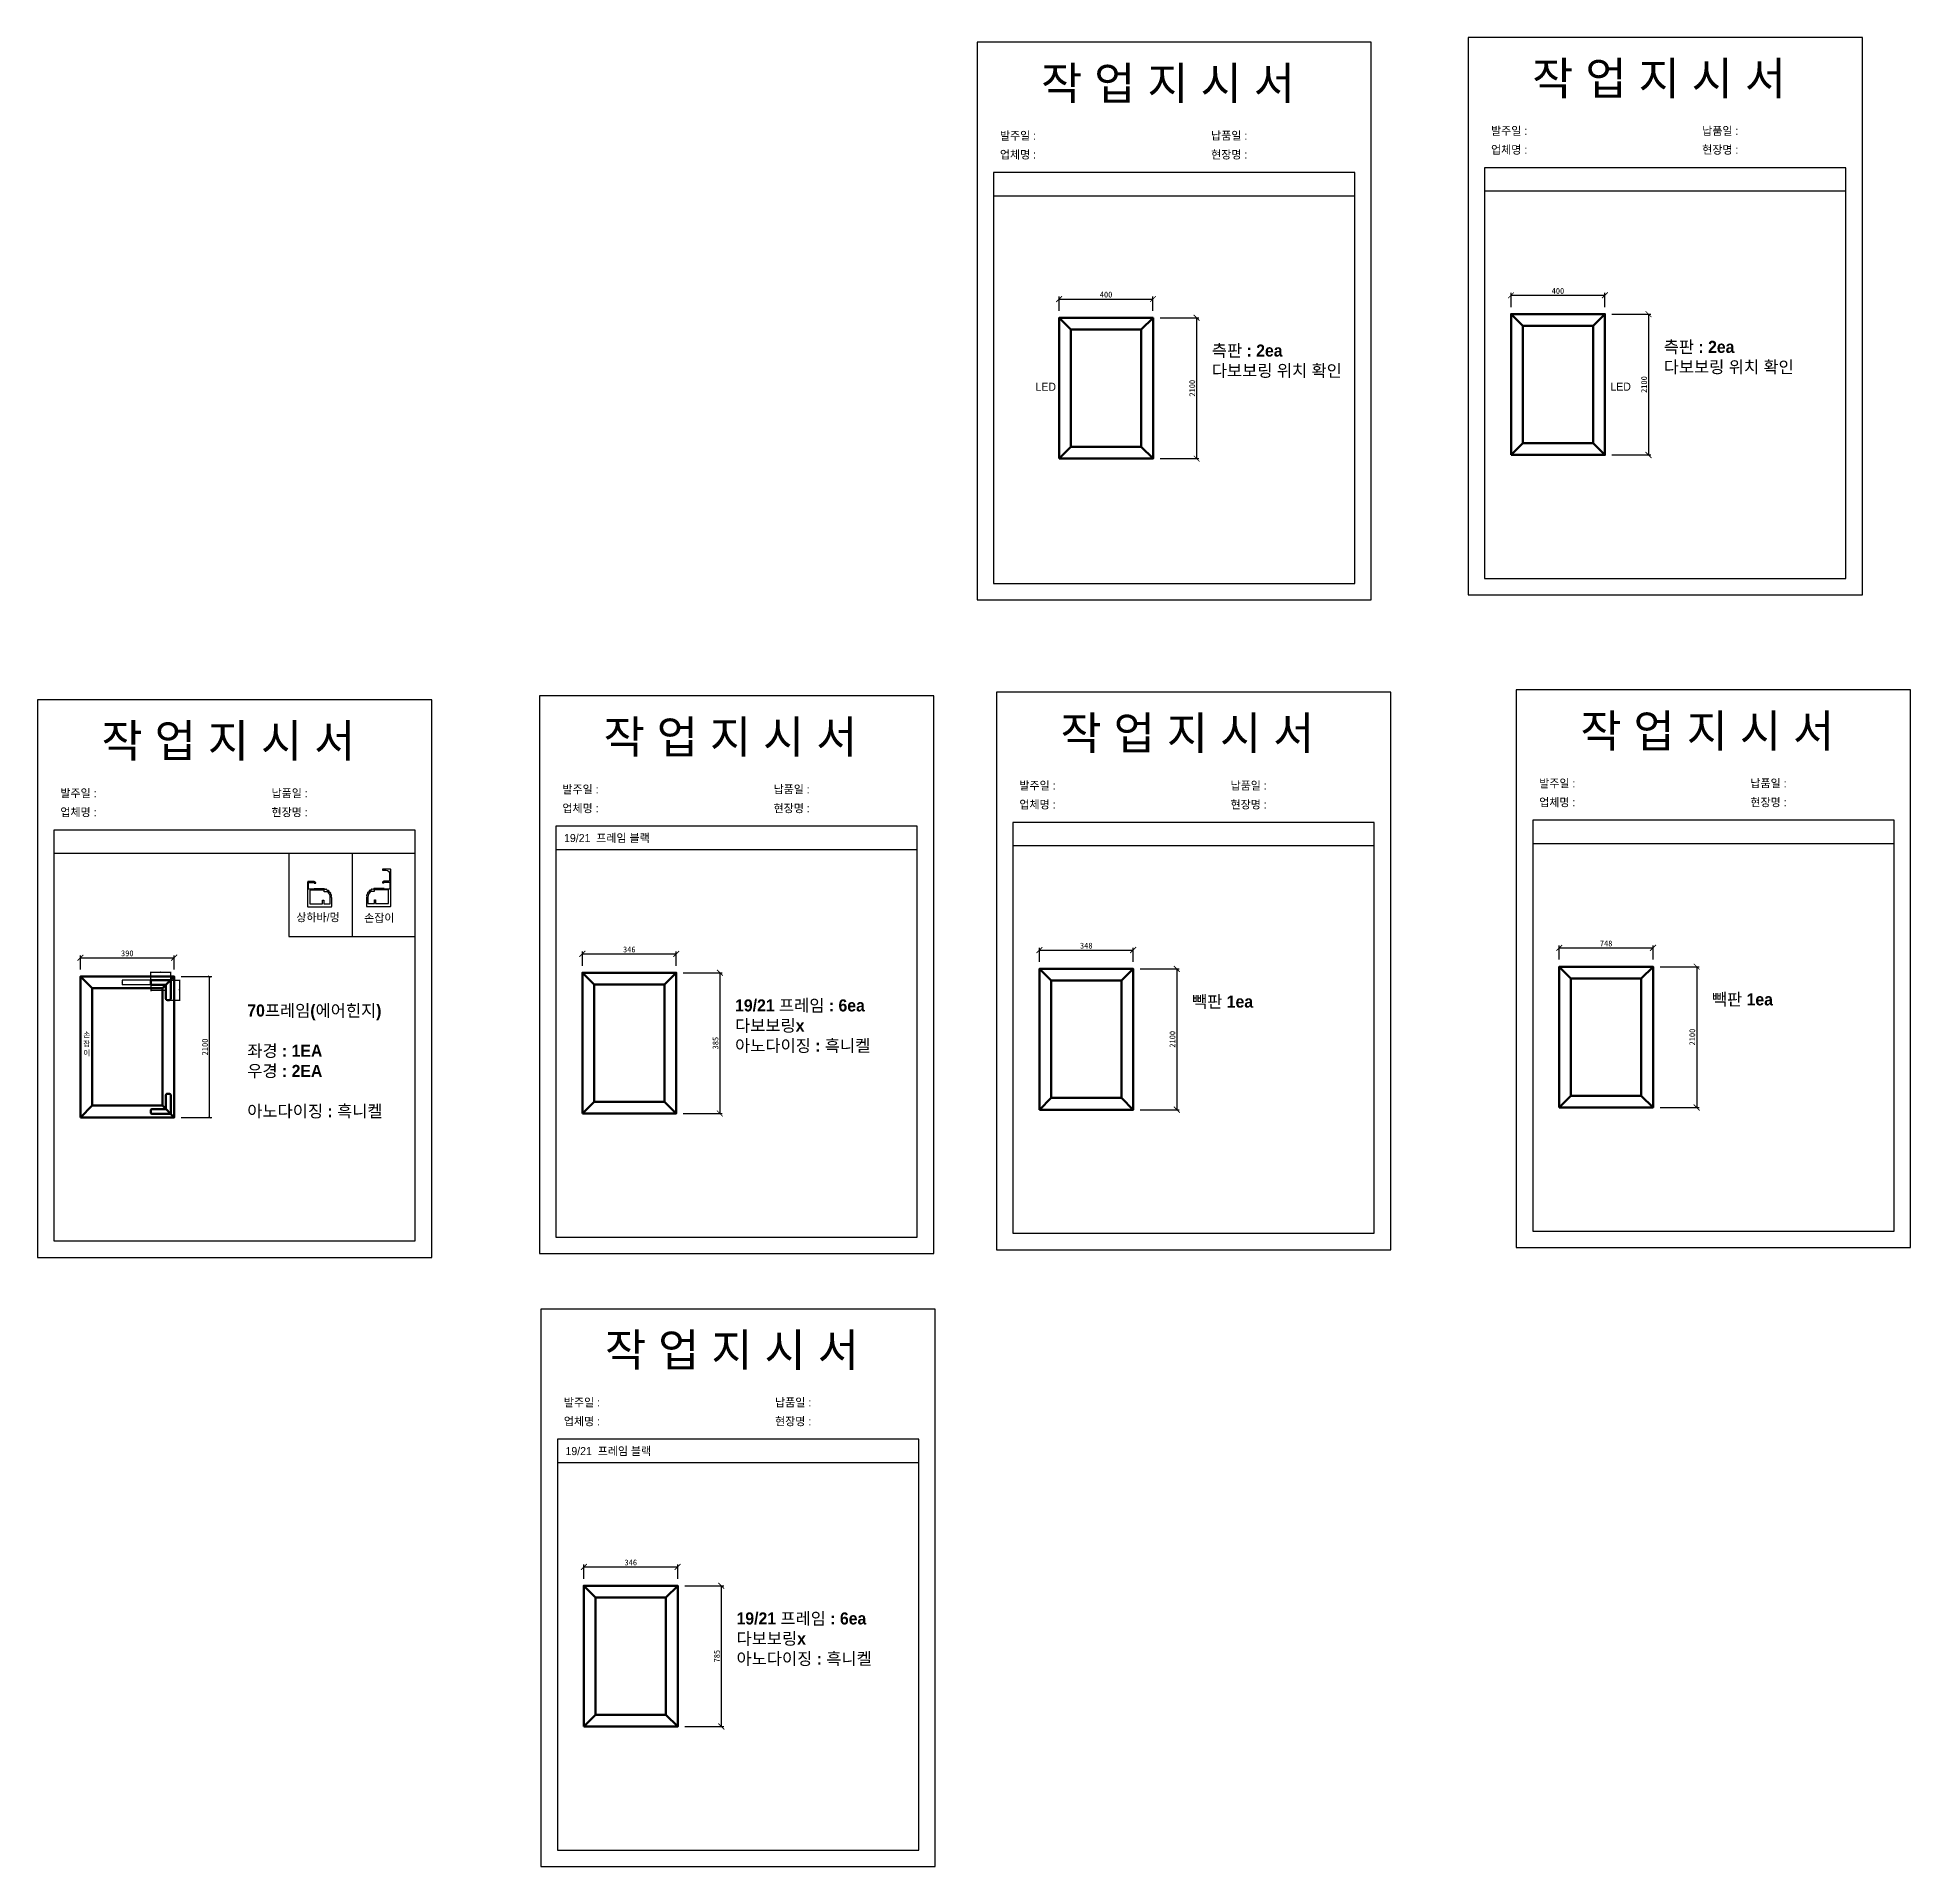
# Model space of a CAD drawing. Header units: millimetres. Extents: x -44117 to 256353, y -2095463 to 65325.
# Drawn here: x 125422 to 133404, y 22615 to 30410 of the extents above; entities that cross this region are included whole.
import ezdxf

# ---------------------------------------------------------------- set-up
doc = ezdxf.new("R2010")
doc.units = ezdxf.units.MM
doc.header["$LTSCALE"] = 10
doc.layers.add('Layer1', color=7, linetype='Continuous', lineweight=70)
doc.dimstyles.new('ISO-25', dxfattribs={"dimtxt": 2.5, "dimasz": 2.5, "dimexe": 1, "dimexo": 1, "dimtad": 1, "dimtxsty": 'Standard', "dimblk": 'ARCHTICK', "dimcen": 2.5, "dimadec": 0, "dimazin": 0, "dimtfac": 1, "dimtmove": 0, "dimatfit": 3, "dimfxl": 0, "dimarcsym": 0})

msp = doc.modelspace()

# ---------------------------------------------------------------- texts
at = {"attachment_point": 1}
for s, width, heights, insert, char_height in [('{\\fGulim|b0|i0|c129|p50;작 업 지 시 서}', 3307.3198183, [-155.84554], (129698.92444, 30285.32596), 140), ('{\\fGulim|b0|i0|c129|p50;작 업 지 시 서}', 3307.3198183, [-155.84554], (131791.84503, 30306.03699), 140), ('{\\fGulim|b0|i0|c129|p50;발주일 :}', 3307.3198183, [-38.18216], (131616.63567, 30029.31657), 34.3), ('{\\fGulim|b0|i0|c129|p50;납품일 :}', 3307.3198183, [-37.67976], (132516.61365, 30029.31657), 34.3), ('{\\fGulim|b0|i0|c129|p50;발주일 :}', 3307.3198183, [-38.18216], (129523.71509, 30008.60554), 34.3), ('{\\fGulim|b0|i0|c129|p50;납품일 :}', 3307.3198183, [-37.67976], (130423.69307, 30008.60554), 34.3), ('{\\fGulim|b0|i0|c129|p50;업체명 : }', 3307.3198183, [-38.2735], (131616.63567, 29948.66039), 34.3), ('{\\fGulim|b0|i0|c129|p50;현장명 : }', 3307.3198183, [-38.2735], (132516.61365, 29948.66039), 34.3), ('{\\fGulim|b0|i0|c129|p50;업체명 : }', 3307.3198183, [-38.2735], (129523.71509, 29927.94936), 34.3), ('{\\fGulim|b0|i0|c129|p50;현장명 : }', 3307.3198183, [-38.2735], (130423.69307, 29927.94936), 34.3), ('{\\fGulim|b1|i0|c129|p50;측판 : 2ea\\P다보보링 위치 확인}', 3307.3198183, [-145.36667], (130426.77421, 29101.64915), 51.45), ('{\\fGulim|b1|i0|c129|p50;측판 : 2ea\\P다보보링 위치 확인}', 3307.3198183, [-145.36667], (132352.49457, 29117.29623), 51.45), ('{\\fGulim|b0|i0|c129|p50;LED}', 3307.3198183, [-34.39134], (129675.31893, 28938.62976), 34.3), ('{\\fGulim|b0|i0|c129|p50;LED}', 3307.3198183, [-34.39134], (132125.3924, 28939.20278), 34.3), ('{\\fGulim|b0|i0|c129|p50;작 업 지 시 서}', 3307.3198183, [-155.84554], (131997.12963, 27525.01944), 140), ('{\\fGulim|b0|i0|c129|p50;작 업 지 시 서}', 3307.3198183, [-155.84554], (125694.87727, 27483.0393), 140), ('{\\fGulim|b0|i0|c129|p50;작 업 지 시 서}', 3307.3198183, [-155.84554], (127834.41298, 27499.44709), 140), ('{\\fGulim|b0|i0|c129|p50;작 업 지 시 서}', 3307.3198183, [-155.84554], (129781.75497, 27515.63261), 140), ('{\\fGulim|b0|i0|c129|p50;발주일 :}', 3307.3198183, [-38.18216], (127659.20362, 27222.72667), 34.3), ('{\\fGulim|b0|i0|c129|p50;납품일 :}', 3307.3198183, [-37.67976], (128559.1816, 27222.72667), 34.3), ('{\\fGulim|b0|i0|c129|p50;발주일 :}', 3307.3198183, [-38.18216], (129606.54561, 27238.91219), 34.3), ('{\\fGulim|b0|i0|c129|p50;납품일 :}', 3307.3198183, [-37.67976], (130506.52359, 27238.91219), 34.3), ('{\\fGulim|b0|i0|c129|p50;발주일 :}', 3307.3198183, [-38.18216], (131821.92027, 27248.29902), 34.3), ('{\\fGulim|b0|i0|c129|p50;납품일 :}', 3307.3198183, [-37.67976], (132721.89825, 27248.29902), 34.3), ('{\\fGulim|b0|i0|c129|p50;발주일 :}', 3307.3198183, [-38.18216], (125519.66791, 27206.31888), 34.3), ('{\\fGulim|b0|i0|c129|p50;납품일 :}', 3307.3198183, [-37.67976], (126419.64589, 27206.31888), 34.3), ('{\\fGulim|b0|i0|c129|p50;업체명 : }', 3307.3198183, [-38.2735], (127659.20362, 27142.07049), 34.3), ('{\\fGulim|b0|i0|c129|p50;현장명 : }', 3307.3198183, [-38.2735], (128559.1816, 27142.07049), 34.3), ('{\\fGulim|b0|i0|c129|p50;업체명 : }', 3307.3198183, [-38.2735], (129606.54561, 27158.25601), 34.3), ('{\\fGulim|b0|i0|c129|p50;현장명 : }', 3307.3198183, [-38.2735], (130506.52359, 27158.25601), 34.3), ('{\\fGulim|b0|i0|c129|p50;업체명 : }', 3307.3198183, [-38.2735], (131821.92027, 27167.64284), 34.3), ('{\\fGulim|b0|i0|c129|p50;현장명 : }', 3307.3198183, [-38.2735], (132721.89825, 27167.64284), 34.3), ('{\\fGulim|b0|i0|c129|p50;업체명 : }', 3307.3198183, [-38.2735], (125519.66791, 27125.6627), 34.3), ('{\\fGulim|b0|i0|c129|p50;현장명 : }', 3307.3198183, [-38.2735], (126419.64589, 27125.6627), 34.3), ('{\\fGulim|b0|i0|c129|p50;19/21  프레임 블랙}', 3307.3198183, [-41.60759], (127666.24582, 27015.40439), 34.3), ('{\\fGulim|b0|i0|c129|p50;상하바/멍}', 3307.3198183, [-41.60759], (126525.23844, 26677.47063), 34.3), ('{\\fGulim|b0|i0|c129|p50;손잡이}', 3307.3198183, [-38.18216], (126814.31358, 26674.98387), 34.3), ('{\\fGulim|b1|i0|c129|p50;빽판 1ea}', 3307.3198183, [-57.16667], (132557.77917, 26336.27868), 51.45), ('{\\fGulim|b1|i0|c129|p50;70프레임(에어힌지)\\P\\P좌경 : 1EA\\P우경 : 2EA\\P\\P아노다이징 : 흑니켈}', 3307.3198183, [-496.53333], (126316.24981, 26288.85909), 51.45), ('{\\fGulim|b1|i0|c129|p50;19/21 프레임 : 6ea\\P다보보링x^J아노다이징 : 흑니켈}', 3307.3198183, [-235.88056], (128395.06252, 26310.70633), 51.45), ('{\\fGulim|b1|i0|c129|p50;빽판 1ea}', 3307.3198183, [-57.16667], (130342.40451, 26326.89186), 51.45), ('{\\fGulim|b0|i0|c129|p50;손\\P잡\\P이}', 291.2862081, [-105.28252], (125617.21281, 26171.10922), 23.205), ('{\\fGulim|b0|i0|c129|p50;작 업 지 시 서}', 3307.3198183, [-155.84554], (127840.57822, 24886.75629), 140), ('{\\fGulim|b0|i0|c129|p50;발주일 :}', 3307.3198183, [-38.18216], (127665.36887, 24610.03586), 34.3), ('{\\fGulim|b0|i0|c129|p50;납품일 :}', 3307.3198183, [-37.67976], (128565.34685, 24610.03586), 34.3), ('{\\fGulim|b0|i0|c129|p50;업체명 : }', 3307.3198183, [-38.2735], (127665.36887, 24529.37969), 34.3), ('{\\fGulim|b0|i0|c129|p50;현장명 : }', 3307.3198183, [-38.2735], (128565.34685, 24529.37969), 34.3), ('{\\fGulim|b0|i0|c129|p50;19/21  프레임 블랙}', 3307.3198183, [-41.60759], (127672.41107, 24402.71359), 34.3), ('{\\fGulim|b1|i0|c129|p50;19/21 프레임 : 6ea\\P다보보링x^J아노다이징 : 흑니켈}', 3307.3198183, [-235.88056], (128401.22776, 23698.01553), 51.45)]:
    msp.add_mtext_dynamic_manual_height_columns(s, width=width, gutter_width=12.5, heights=heights, dxfattribs=dict(at, insert=insert, char_height=char_height))

# ---------------------------------------------------------------- blocks, each defined once
blk = doc.blocks.new('_ArchTick')
at = {"color": 0, "linetype": 'ByBlock', "const_width": 0.15}
blk.add_lwpolyline([(-0.5, -0.5), (0.5, 0.5)], dxfattribs=at)
blk = doc.blocks.new('*D1933')
at = {"color": 0, "lineweight": -2}
for p, q in [((125604.8, 26437.9), (125604.8, 26498.2)), ((125604.8, 26488.2), (126004.8, 26488.2)), ((126004.8, 26437.9), (126004.8, 26498.2))]:
    blk.add_line(p, q, dxfattribs=at)
at = {"layer": 'Defpoints', "color": 0}
for p in [(126004.8, 26488.2), (125604.8, 26407.9), (126004.8, 26407.9)]:
    blk.add_point(p, dxfattribs=at)
at = {"color": 0, "lineweight": -2, "xscale": 25, "yscale": 25, "zscale": 25, "rotation": 180}
blk.add_blockref('_ArchTick', (125604.8, 26488.2), dxfattribs=at)
at = {"color": 0, "lineweight": -2, "xscale": 25, "yscale": 25, "zscale": 25}
blk.add_blockref('_ArchTick', (126004.8, 26488.2), dxfattribs=at)
at = {"color": 0, "insert": (125804.8, 26506.9), "char_height": 25, "attachment_point": 5}
blk.add_mtext('390', dxfattribs=at)
blk = doc.blocks.new('*D1934')
at = {"color": 0, "lineweight": -2}
for p, q in [((126034.8, 26407.9), (126164.8, 26407.9)), ((126154.8, 25807.9), (126154.8, 26407.9)), ((126034.8, 25807.9), (126164.8, 25807.9))]:
    blk.add_line(p, q, dxfattribs=at)
at = {"layer": 'Defpoints', "color": 0}
for p in [(126004.8, 26407.9), (126154.8, 26407.9), (126004.8, 25807.9)]:
    blk.add_point(p, dxfattribs=at)
at = {"color": 0, "lineweight": -2, "xscale": 10, "yscale": 10, "zscale": 10}
for p, rotation in [((126154.8, 26407.9), 90), ((126154.8, 25807.9), 270)]:
    blk.add_blockref('_ArchTick', p, dxfattribs=dict(at, rotation=rotation))
at = {"color": 0, "insert": (126136, 26107.9), "char_height": 25, "attachment_point": 5, "rotation": 90}
blk.add_mtext('2100', dxfattribs=at)
blk = doc.blocks.new('*D1935')
at = {"color": 0, "lineweight": -2}
for p, q in [((127744.3, 26454.3), (127744.3, 26514.6)), ((127744.3, 26504.6), (128144.3, 26504.6)), ((128144.3, 26454.3), (128144.3, 26514.6))]:
    blk.add_line(p, q, dxfattribs=at)
at = {"layer": 'Defpoints', "color": 0}
for p in [(128144.3, 26504.6), (127744.3, 26424.3), (128144.3, 26424.3)]:
    blk.add_point(p, dxfattribs=at)
at = {"color": 0, "lineweight": -2, "xscale": 25, "yscale": 25, "zscale": 25, "rotation": 180}
blk.add_blockref('_ArchTick', (127744.3, 26504.6), dxfattribs=at)
at = {"color": 0, "lineweight": -2, "xscale": 25, "yscale": 25, "zscale": 25}
blk.add_blockref('_ArchTick', (128144.3, 26504.6), dxfattribs=at)
at = {"color": 0, "insert": (127944.3, 26523.3), "char_height": 25, "attachment_point": 5}
blk.add_mtext('346', dxfattribs=at)
blk = doc.blocks.new('*D1936')
at = {"color": 0, "lineweight": -2}
for p, q in [((128174.3, 26424.3), (128340.2, 26424.3)), ((128330.2, 26424.3), (128330.2, 25824.3)), ((128174.3, 25824.3), (128340.2, 25824.3))]:
    blk.add_line(p, q, dxfattribs=at)
at = {"layer": 'Defpoints', "color": 0}
for p in [(128144.3, 26424.3), (128144.3, 25824.3), (128330.2, 25824.3)]:
    blk.add_point(p, dxfattribs=at)
at = {"color": 0, "lineweight": -2, "xscale": 25, "yscale": 25, "zscale": 25}
for p, rotation in [((128330.2, 26424.3), 90), ((128330.2, 25824.3), 270)]:
    blk.add_blockref('_ArchTick', p, dxfattribs=dict(at, rotation=rotation))
at = {"color": 0, "insert": (128311.5, 26124.3), "char_height": 25, "attachment_point": 5, "rotation": 90}
blk.add_mtext('385', dxfattribs=at)
blk = doc.blocks.new('*D1937')
at = {"color": 0, "lineweight": -2}
for p, q in [((127750.5, 23841.6), (127750.5, 23901.9)), ((127750.5, 23891.9), (128150.5, 23891.9)), ((128150.5, 23841.6), (128150.5, 23901.9))]:
    blk.add_line(p, q, dxfattribs=at)
at = {"layer": 'Defpoints', "color": 0}
for p in [(128150.5, 23891.9), (127750.5, 23811.6), (128150.5, 23811.6)]:
    blk.add_point(p, dxfattribs=at)
at = {"color": 0, "lineweight": -2, "xscale": 25, "yscale": 25, "zscale": 25, "rotation": 180}
blk.add_blockref('_ArchTick', (127750.5, 23891.9), dxfattribs=at)
at = {"color": 0, "lineweight": -2, "xscale": 25, "yscale": 25, "zscale": 25}
blk.add_blockref('_ArchTick', (128150.5, 23891.9), dxfattribs=at)
at = {"color": 0, "insert": (127950.5, 23910.6), "char_height": 25, "attachment_point": 5}
blk.add_mtext('346', dxfattribs=at)
blk = doc.blocks.new('*D1938')
at = {"color": 0, "lineweight": -2}
for p, q in [((128180.5, 23811.6), (128346.4, 23811.6)), ((128336.4, 23811.6), (128336.4, 23211.6)), ((128180.5, 23211.6), (128346.4, 23211.6))]:
    blk.add_line(p, q, dxfattribs=at)
at = {"layer": 'Defpoints', "color": 0}
for p in [(128150.5, 23811.6), (128150.5, 23211.6), (128336.4, 23211.6)]:
    blk.add_point(p, dxfattribs=at)
at = {"color": 0, "lineweight": -2, "xscale": 25, "yscale": 25, "zscale": 25}
for p, rotation in [((128336.4, 23811.6), 90), ((128336.4, 23211.6), 270)]:
    blk.add_blockref('_ArchTick', p, dxfattribs=dict(at, rotation=rotation))
at = {"color": 0, "insert": (128317.6, 23511.6), "char_height": 25, "attachment_point": 5, "rotation": 90}
blk.add_mtext('785', dxfattribs=at)
blk = doc.blocks.new('*D1939')
at = {"color": 0, "lineweight": -2}
for p, q in [((129691.7, 26470.5), (129691.7, 26530.8)), ((129691.7, 26520.8), (130091.7, 26520.8)), ((130091.7, 26470.5), (130091.7, 26530.8))]:
    blk.add_line(p, q, dxfattribs=at)
at = {"layer": 'Defpoints', "color": 0}
for p in [(130091.7, 26520.8), (129691.7, 26440.5), (130091.7, 26440.5)]:
    blk.add_point(p, dxfattribs=at)
at = {"color": 0, "lineweight": -2, "xscale": 25, "yscale": 25, "zscale": 25, "rotation": 180}
blk.add_blockref('_ArchTick', (129691.7, 26520.8), dxfattribs=at)
at = {"color": 0, "lineweight": -2, "xscale": 25, "yscale": 25, "zscale": 25}
blk.add_blockref('_ArchTick', (130091.7, 26520.8), dxfattribs=at)
at = {"color": 0, "insert": (129891.7, 26539.5), "char_height": 25, "attachment_point": 5}
blk.add_mtext('348', dxfattribs=at)
blk = doc.blocks.new('*D1940')
at = {"color": 0, "lineweight": -2}
for p, q in [((130121.7, 26440.5), (130287.6, 26440.5)), ((130277.6, 26440.5), (130277.6, 25840.5)), ((130121.7, 25840.5), (130287.6, 25840.5))]:
    blk.add_line(p, q, dxfattribs=at)
at = {"layer": 'Defpoints', "color": 0}
for p in [(130091.7, 26440.5), (130091.7, 25840.5), (130277.6, 25840.5)]:
    blk.add_point(p, dxfattribs=at)
at = {"color": 0, "lineweight": -2, "xscale": 25, "yscale": 25, "zscale": 25}
for p, rotation in [((130277.6, 26440.5), 90), ((130277.6, 25840.5), 270)]:
    blk.add_blockref('_ArchTick', p, dxfattribs=dict(at, rotation=rotation))
at = {"color": 0, "insert": (130258.8, 26140.5), "char_height": 25, "attachment_point": 5, "rotation": 90}
blk.add_mtext('2100', dxfattribs=at)
blk = doc.blocks.new('*D1941')
at = {"color": 0, "lineweight": -2}
for p, q in [((129776, 29245.3), (129776, 29305.5)), ((129776, 29295.5), (130176, 29295.5)), ((130176, 29245.3), (130176, 29305.5))]:
    blk.add_line(p, q, dxfattribs=at)
at = {"layer": 'Defpoints', "color": 0}
for p in [(130176, 29295.5), (129776, 29215.3), (130176, 29215.3)]:
    blk.add_point(p, dxfattribs=at)
at = {"color": 0, "lineweight": -2, "xscale": 25, "yscale": 25, "zscale": 25, "rotation": 180}
blk.add_blockref('_ArchTick', (129776, 29295.5), dxfattribs=at)
at = {"color": 0, "lineweight": -2, "xscale": 25, "yscale": 25, "zscale": 25}
blk.add_blockref('_ArchTick', (130176, 29295.5), dxfattribs=at)
at = {"color": 0, "insert": (129976, 29314.3), "char_height": 25, "attachment_point": 5}
blk.add_mtext('400', dxfattribs=at)
blk = doc.blocks.new('*D1942')
at = {"color": 0, "lineweight": -2}
for p, q in [((130206, 29215.3), (130371.9, 29215.3)), ((130361.9, 29215.3), (130361.9, 28615.3)), ((130206, 28615.3), (130371.9, 28615.3))]:
    blk.add_line(p, q, dxfattribs=at)
at = {"layer": 'Defpoints', "color": 0}
for p in [(130176, 29215.3), (130176, 28615.3), (130361.9, 28615.3)]:
    blk.add_point(p, dxfattribs=at)
at = {"color": 0, "lineweight": -2, "xscale": 25, "yscale": 25, "zscale": 25}
for p, rotation in [((130361.9, 29215.3), 90), ((130361.9, 28615.3), 270)]:
    blk.add_blockref('_ArchTick', p, dxfattribs=dict(at, rotation=rotation))
at = {"color": 0, "insert": (130343.2, 28915.3), "char_height": 25, "attachment_point": 5, "rotation": 90}
blk.add_mtext('2100', dxfattribs=at)
blk = doc.blocks.new('*D1943')
at = {"color": 0, "lineweight": -2}
for p, q in [((131701.7, 29260.9), (131701.7, 29321.2)), ((131701.7, 29311.2), (132101.7, 29311.2)), ((132101.7, 29260.9), (132101.7, 29321.2))]:
    blk.add_line(p, q, dxfattribs=at)
at = {"layer": 'Defpoints', "color": 0}
for p in [(132101.7, 29311.2), (131701.7, 29230.9), (132101.7, 29230.9)]:
    blk.add_point(p, dxfattribs=at)
at = {"color": 0, "lineweight": -2, "xscale": 25, "yscale": 25, "zscale": 25, "rotation": 180}
blk.add_blockref('_ArchTick', (131701.7, 29311.2), dxfattribs=at)
at = {"color": 0, "lineweight": -2, "xscale": 25, "yscale": 25, "zscale": 25}
blk.add_blockref('_ArchTick', (132101.7, 29311.2), dxfattribs=at)
at = {"color": 0, "insert": (131901.7, 29329.9), "char_height": 25, "attachment_point": 5}
blk.add_mtext('400', dxfattribs=at)
blk = doc.blocks.new('*D1944')
at = {"color": 0, "lineweight": -2}
for p, q in [((132131.7, 29230.9), (132297.7, 29230.9)), ((132287.7, 29230.9), (132287.7, 28630.9)), ((132131.7, 28630.9), (132297.7, 28630.9))]:
    blk.add_line(p, q, dxfattribs=at)
at = {"layer": 'Defpoints', "color": 0}
for p in [(132101.7, 29230.9), (132101.7, 28630.9), (132287.7, 28630.9)]:
    blk.add_point(p, dxfattribs=at)
at = {"color": 0, "lineweight": -2, "xscale": 25, "yscale": 25, "zscale": 25}
for p, rotation in [((132287.7, 29230.9), 90), ((132287.7, 28630.9), 270)]:
    blk.add_blockref('_ArchTick', p, dxfattribs=dict(at, rotation=rotation))
at = {"color": 0, "insert": (132268.9, 28930.9), "char_height": 25, "attachment_point": 5, "rotation": 90}
blk.add_mtext('2100', dxfattribs=at)
blk = doc.blocks.new('*D1945')
at = {"color": 0, "lineweight": -2}
for p, q in [((131907, 26479.9), (131907, 26540.2)), ((131907, 26530.2), (132307, 26530.2)), ((132307, 26479.9), (132307, 26540.2))]:
    blk.add_line(p, q, dxfattribs=at)
at = {"layer": 'Defpoints', "color": 0}
for p in [(132307, 26530.2), (131907, 26449.9), (132307, 26449.9)]:
    blk.add_point(p, dxfattribs=at)
at = {"color": 0, "lineweight": -2, "xscale": 25, "yscale": 25, "zscale": 25, "rotation": 180}
blk.add_blockref('_ArchTick', (131907, 26530.2), dxfattribs=at)
at = {"color": 0, "lineweight": -2, "xscale": 25, "yscale": 25, "zscale": 25}
blk.add_blockref('_ArchTick', (132307, 26530.2), dxfattribs=at)
at = {"color": 0, "insert": (132107, 26548.9), "char_height": 25, "attachment_point": 5}
blk.add_mtext('748', dxfattribs=at)
blk = doc.blocks.new('*D1946')
at = {"color": 0, "lineweight": -2}
for p, q in [((132337, 26449.9), (132502.9, 26449.9)), ((132492.9, 26449.9), (132492.9, 25849.9)), ((132337, 25849.9), (132502.9, 25849.9))]:
    blk.add_line(p, q, dxfattribs=at)
at = {"layer": 'Defpoints', "color": 0}
for p in [(132307, 26449.9), (132307, 25849.9), (132492.9, 25849.9)]:
    blk.add_point(p, dxfattribs=at)
at = {"color": 0, "lineweight": -2, "xscale": 25, "yscale": 25, "zscale": 25}
for p, rotation in [((132492.9, 26449.9), 90), ((132492.9, 25849.9), 270)]:
    blk.add_blockref('_ArchTick', p, dxfattribs=dict(at, rotation=rotation))
at = {"color": 0, "insert": (132474.2, 26149.9), "char_height": 25, "attachment_point": 5, "rotation": 90}
blk.add_mtext('2100', dxfattribs=at)
blk = doc.blocks.new('*D2857')
at = {"color": 0, "lineweight": -2}
for p, q in [((125966.8, 26392.9), (125783, 26392.9)), ((125966.8, 26372.9), (125783, 26372.9)), ((125785, 26372.9), (125785, 26392.9))]:
    blk.add_line(p, q, dxfattribs=at)
at = {"layer": 'Defpoints', "color": 0}
for p in [(125785, 26392.9), (125969.8, 26392.9), (125969.8, 26372.9)]:
    blk.add_point(p, dxfattribs=at)
at = {"color": 0, "lineweight": -2, "xscale": 2, "yscale": 2, "zscale": 2}
for p, rotation in [((125785, 26392.9), 90), ((125785, 26372.9), 270)]:
    blk.add_blockref('_ArchTick', p, dxfattribs=dict(at, rotation=rotation))
at = {"color": 0, "insert": (125781.2, 26382.9), "char_height": 5, "attachment_point": 5, "rotation": 90}
blk.add_mtext('20', dxfattribs=at)
blk = doc.blocks.new('*D2858')
at = {"color": 0, "lineweight": -2}
for p, q in [((125904.8, 26390.9), (125904.8, 26427.8)), ((125989.8, 26425.8), (125904.8, 26425.8)), ((125989.8, 26395.9), (125989.8, 26427.8))]:
    blk.add_line(p, q, dxfattribs=at)
at = {"layer": 'Defpoints', "color": 0}
for p in [(125904.8, 26425.8), (125904.8, 26387.9), (125989.8, 26392.9)]:
    blk.add_point(p, dxfattribs=at)
at = {"color": 0, "lineweight": -2, "xscale": 2, "yscale": 2, "zscale": 2, "rotation": 180}
blk.add_blockref('_ArchTick', (125904.8, 26425.8), dxfattribs=at)
at = {"color": 0, "lineweight": -2, "xscale": 2, "yscale": 2, "zscale": 2}
blk.add_blockref('_ArchTick', (125989.8, 26425.8), dxfattribs=at)
at = {"color": 0, "insert": (125947.3, 26429.6), "char_height": 5, "attachment_point": 5}
blk.add_mtext('85', dxfattribs=at)
blk = doc.blocks.new('*D2859')
at = {"color": 0, "lineweight": -2}
for p, q in [((125992.8, 26392.9), (126029.7, 26392.9)), ((126027.7, 26392.9), (126027.7, 26307.9)), ((125982.8, 26307.9), (126029.7, 26307.9))]:
    blk.add_line(p, q, dxfattribs=at)
at = {"layer": 'Defpoints', "color": 0}
for p in [(125989.8, 26392.9), (125979.8, 26307.9), (126027.7, 26307.9)]:
    blk.add_point(p, dxfattribs=at)
at = {"color": 0, "lineweight": -2, "xscale": 2, "yscale": 2, "zscale": 2}
for p, rotation in [((126027.7, 26392.9), 90), ((126027.7, 26307.9), 270)]:
    blk.add_blockref('_ArchTick', p, dxfattribs=dict(at, rotation=rotation))
at = {"color": 0, "insert": (126023.9, 26350.4), "char_height": 5, "attachment_point": 5, "rotation": 90}
blk.add_mtext('85', dxfattribs=at)
blk = doc.blocks.new('*D2860')
at = {"color": 0, "lineweight": -2}
for p, q in [((125904.8, 26374.9), (125904.8, 26345.9)), ((125969.8, 26347.9), (125904.8, 26347.9)), ((125969.8, 26369.9), (125969.8, 26345.9))]:
    blk.add_line(p, q, dxfattribs=at)
at = {"layer": 'Defpoints', "color": 0}
for p in [(125904.8, 26377.9), (125904.8, 26347.9), (125969.8, 26372.9)]:
    blk.add_point(p, dxfattribs=at)
at = {"color": 0, "lineweight": -2, "xscale": 2, "yscale": 2, "zscale": 2, "rotation": 180}
blk.add_blockref('_ArchTick', (125904.8, 26347.9), dxfattribs=at)
at = {"color": 0, "lineweight": -2, "xscale": 2, "yscale": 2, "zscale": 2}
blk.add_blockref('_ArchTick', (125969.8, 26347.9), dxfattribs=at)
at = {"color": 0, "insert": (125937.3, 26351.6), "char_height": 5, "attachment_point": 5}
blk.add_mtext('65', dxfattribs=at)

# ---------------------------------------------------------------- dimensions: what is measured, and where the dimension line sits
for base, p1, p2, text, picture, middle in [((130176.01989, 29295.52469), (129776.01989, 29215.26489), (130176.01989, 29215.26489), '400', '*D1941', (129976.01989, 29314.27469)), ((132101.74025, 29311.17177), (131701.74025, 29230.91197), (132101.74025, 29230.91197), '400', '*D1943', (131901.74025, 29329.92177)), ((126004.77249, 26488.17408), (125604.77249, 26407.91428), (126004.77249, 26407.91428), '390', '*D1933', (125804.77249, 26506.92408)), ((128144.3082, 26504.58187), (127744.3082, 26424.32208), (128144.3082, 26424.32208), '346', '*D1935', (127944.3082, 26523.33187)), ((130091.65019, 26520.7674), (129691.65019, 26440.5076), (130091.65019, 26440.5076), '348', '*D1939', (129891.65019, 26539.5174)), ((132307.02485, 26530.15422), (131907.02485, 26449.89442), (132307.02485, 26449.89442), '748', '*D1945', (132107.02485, 26548.90422)), ((128150.47345, 23891.89107), (127750.47345, 23811.63127), (128150.47345, 23811.63127), '346', '*D1937', (127950.47345, 23910.64107))]:
    dim = msp.add_linear_dim(base=base, p1=p1, p2=p2, text=text, dimstyle='ISO-25', override={"dimscale": 10, "dimexo": 3})
    dim.commit()
    dim.dimension.update_dxf_attribs({"geometry": picture, "text_midpoint": middle})
for base, p1, p2, text, override, picture, middle in [((130361.93989, 28615.26489), (130176.01989, 29215.26489), (130176.01989, 28615.26489), '2100', {"dimscale": 10, "dimexo": 3, "dimtxsty": 'Standard'}, '*D1942', (130343.18989, 28915.26489)), ((132287.66024, 28630.91197), (132101.74025, 29230.91197), (132101.74025, 28630.91197), '2100', {"dimscale": 10, "dimexo": 3, "dimtxsty": 'Standard'}, '*D1944', (132268.91024, 28930.91197)), ((128330.22819, 25824.32208), (128144.3082, 26424.32208), (128144.3082, 25824.32208), '385', {"dimscale": 10, "dimexo": 3}, '*D1936', (128311.47819, 26124.32208)), ((130277.57018, 25840.5076), (130091.65019, 26440.5076), (130091.65019, 25840.5076), '2100', {"dimscale": 10, "dimexo": 3, "dimtxsty": 'Standard'}, '*D1940', (130258.82018, 26140.5076)), ((132492.94484, 25849.89442), (132307.02485, 26449.89442), (132307.02485, 25849.89442), '2100', {"dimscale": 10, "dimexo": 3, "dimtxsty": 'Standard'}, '*D1946', (132474.19484, 26149.89442)), ((126154.77086, 26407.91428), (126004.77249, 25807.91428), (126004.77249, 26407.91428), '2100', {"dimscale": 10, "dimasz": 1, "dimexo": 3, "dimtxsty": 'Standard'}, '*D1934', (126136.02086, 26107.91428)), ((128336.39344, 23211.63127), (128150.47345, 23811.63127), (128150.47345, 23211.63127), '785', {"dimscale": 10, "dimexo": 3}, '*D1938', (128317.64344, 23511.63127))]:
    dim = msp.add_linear_dim(base=base, p1=p1, p2=p2, angle=90, text=text, dimstyle='ISO-25', override=override)
    dim.commit()
    dim.dimension.update_dxf_attribs({"geometry": picture, "text_midpoint": middle})
at = {"color": 242, "true_color": 0xcd2027}
for base, p1, p2, picture, middle in [((125904.77249, 26425.83482), (125989.77249, 26392.91428), (125904.77249, 26387.91428), '*D2858', (125947.27249, 26429.58482)), ((125904.77249, 26347.86629), (125969.77249, 26372.91428), (125904.77249, 26377.91428), '*D2860', (125937.27249, 26351.61629))]:
    dim = msp.add_linear_dim(base=base, p1=p1, p2=p2, dimstyle='ISO-25', override={"dimscale": 2, "dimasz": 1, "dimexo": 1.5}, dxfattribs=at)
    dim.commit()
    dim.dimension.update_dxf_attribs({"geometry": picture, "text_midpoint": middle})
for base, p1, p2, picture, middle in [((125784.98985, 26392.91428), (125969.77249, 26372.91428), (125969.77249, 26392.91428), '*D2857', (125781.23985, 26382.91428)), ((126027.69952, 26307.91428), (125989.77249, 26392.91428), (125979.77249, 26307.91428), '*D2859', (126023.94952, 26350.41428))]:
    dim = msp.add_linear_dim(base=base, p1=p1, p2=p2, angle=90, dimstyle='ISO-25', override={"dimscale": 2, "dimasz": 1, "dimexo": 1.5}, dxfattribs=at)
    dim.commit()
    dim.dimension.update_dxf_attribs({"geometry": picture, "text_midpoint": middle})

# ---------------------------------------------------------------- linework, layer by layer
for p, q in [((133129.03842, 29855.02978), (131589.03842, 29855.02978)), ((131036.11784, 29834.31875), (129496.11784, 29834.31875)), ((131036.11784, 29734.31875), (129496.11784, 29734.31875)), ((133129.03842, 29755.02978), (131589.03842, 29755.02978)), ((131118.94836, 27064.6254), (129578.94836, 27064.6254)), ((133334.32302, 27074.01223), (131794.32302, 27074.01223)), ((127032.07066, 27032.03209), (125492.07066, 27032.03209)), ((129171.60637, 27048.43988), (127631.60637, 27048.43988)), ((127032.07066, 26932.03209), (125492.07066, 26932.03209)), ((126762.79088, 26932.03209), (126762.79088, 26579.01352)), ((129171.60637, 26948.43988), (127631.60637, 26948.43988)), ((131118.94836, 26964.6254), (129578.94836, 26964.6254)), ((133334.32302, 26974.01223), (131794.32302, 26974.01223)), ((129177.77162, 24435.74907), (127637.77162, 24435.74907)), ((129177.77162, 24335.74907), (127637.77162, 24335.74907))]:
    msp.add_line(p, q)
for points in [[(129426.11784, 28013.48848), (131106.11784, 28013.48848), (131106.11784, 30389.48848), (129426.11784, 30389.48848)], [(131519.03842, 28034.1995), (133199.03842, 28034.1995), (133199.03842, 30410.1995), (131519.03842, 30410.1995)], [(129508.94836, 25243.79512), (131188.94836, 25243.79512), (131188.94836, 27619.79512), (129508.94836, 27619.79512)], [(131724.32302, 25253.18195), (133404.32302, 25253.18195), (133404.32302, 27629.18195), (131724.32302, 27629.18195)], [(125422.07066, 25211.20181), (127102.07066, 25211.20181), (127102.07066, 27587.20181), (125422.07066, 27587.20181)], [(127561.60637, 25227.6096), (129241.60637, 25227.6096), (129241.60637, 27603.6096), (127561.60637, 27603.6096)], [(127032.07066, 26932.03209), (126493.5111, 26932.03209), (126493.5111, 26579.01352), (127032.07066, 26579.01352)], [(127567.77162, 22614.9188), (129247.77162, 22614.9188), (129247.77162, 24990.9188), (127567.77162, 24990.9188)]]:
    msp.add_lwpolyline(points, close=True)
for points in [[(131589.03842, 29855.02978), (131589.03842, 28104.1995), (133129.03842, 28104.1995), (133129.03842, 29855.02978)], [(129496.11784, 29834.31875), (129496.11784, 28083.48848), (131036.11784, 28083.48848), (131036.11784, 29834.31875)], [(129578.94836, 27064.6254), (129578.94836, 25313.79512), (131118.94836, 25313.79512), (131118.94836, 27064.6254)], [(131794.32302, 27074.01223), (131794.32302, 25323.18195), (133334.32302, 25323.18195), (133334.32302, 27074.01223)], [(125492.07066, 27032.03209), (125492.07066, 25281.20181), (127032.07066, 25281.20181), (127032.07066, 27032.03209)], [(127631.60637, 27048.43988), (127631.60637, 25297.6096), (129171.60637, 25297.6096), (129171.60637, 27048.43988)], [(127637.77162, 24435.74907), (127637.77162, 22684.9188), (129177.77162, 22684.9188), (129177.77162, 24435.74907)]]:
    msp.add_lwpolyline(points)
at = {"color": 7}
for points in [[(126900.68379, 26861.21033, 0.2301863539), (126902.78238, 26861.21033, -0.2466321039), (126904.64218, 26861.23219, 0.118515719), (126905.73309, 26860.96992), (126907.76092, 26860.96992, -0.4173893777), (126921.83168, 26847.05074), (126921.83168, 26813.76343), (126900.0293, 26813.76343), (126892.66514, 26809.70607, 0.855700792), (126893.03168, 26807.36343), (126897.83168, 26807.36343, 0.4142135624), (126899.03168, 26808.56343), (126899.03168, 26808.96343, -0.4142135624), (126899.83168, 26809.76343), (126921.83168, 26809.76343, -0.4142135624), (126923.03168, 26808.56343), (126923.03168, 26782.16343, -0.4142135624), (126921.83168, 26780.96343), (126899.83168, 26780.96343, -0.4142135624), (126899.03168, 26781.76343), (126899.03168, 26782.16342, 0.4142135624), (126897.83168, 26783.36342), (126860.64181, 26783.36342, 0.0308511276), (126856.11347, 26783.08375, 0.4241230691), (126855.07591, 26781.70515, -0.4043730092), (126854.11825, 26780.3392, 0.022416536), (126851.12047, 26779.6195, -0.4043730092), (126849.64706, 26780.4018, 0.424123069), (126848.09671, 26781.1591, 0.022416536), (126845.0497, 26779.89698, 0.4241230691), (126844.48893, 26778.26523, -0.4043730092), (126844.00025, 26776.67021, 0.022416536), (126841.37158, 26775.05936, -0.4043730092), (126839.72855, 26775.34806, 0.424123069), (126838.02006, 26775.58921, 0.022416536), (126835.5122, 26773.4473, 0.4241230691), (126835.48311, 26771.72212, -0.4043730092), (126835.51123, 26770.05415, 0.022416536), (126833.50901, 26767.70984, -0.4043730092), (126831.85717, 26767.47669, 0.424123069), (126830.15779, 26767.17809, 0.022416536), (126828.43456, 26764.36603, 0.4241230691), (126828.94, 26762.7163, -0.4043730092), (126829.48218, 26761.13866, 0.022416536), (126828.30238, 26758.29037, -0.4043730092), (126826.80344, 26757.55818, 0.4241230691), (126825.2795, 26756.74905, 0.022416536), (126824.50958, 26753.54212, 0.424123069), (126825.50009, 26752.12933, -0.4043730092), (126826.50325, 26750.79644, 0.022416536), (126826.26136, 26747.72298, -0.4043730092), (126825.06204, 26746.56342), (126825.04181, 26746.56342, 0.4142135624), (126823.84181, 26745.36342), (126823.84181, 26708.56992, 0.4142135624), (126825.84181, 26706.56992), (126925.83168, 26706.56992, 0.4142135624), (126927.83168, 26708.56992), (126927.83168, 26863.76992, 0.4142135624), (126925.83168, 26865.76992), (126893.83168, 26865.76992, 0.4142135624), (126891.83168, 26863.76992), (126891.83168, 26862.96992, 0.4142135624), (126893.83168, 26860.96992, 0.1244779229), (126894.78238, 26861.21033, -0.2466321039), (126896.64218, 26861.23219, 0.2404082058), (126898.824, 26861.23219, -0.2466321039), (126900.68379, 26861.21033)], [(126857.03168, 26776.96342), (126857.03168, 26769.76342), (126840.99696, 26769.76342, 0.2205202393), (126830.24181, 26746.56342), (126830.24181, 26718.56342), (126857.83168, 26718.56342), (126857.83168, 26733.76342, -0.4142135624), (126858.63168, 26734.56342), (126862.23168, 26734.56342, -0.4142135624), (126863.03168, 26733.76342), (126863.03168, 26718.56342), (126917.83168, 26718.56342), (126917.83168, 26776.96342), (126857.03168, 26776.96342)], [(126857.03168, 26776.96342), (126857.03168, 26769.76342), (126840.99696, 26769.76342, 0.2205202393), (126830.24181, 26746.56342), (126830.24181, 26718.56342), (126857.83168, 26718.56342), (126857.83168, 26733.76342, -0.4142135624), (126858.63168, 26734.56342), (126862.23168, 26734.56342, -0.4142135624), (126863.03168, 26733.76342), (126863.03168, 26718.56342), (126917.83168, 26718.56342), (126917.83168, 26776.96342), (126857.03168, 26776.96342)]]:
    msp.add_lwpolyline(points, format="xyb", close=True, dxfattribs=at)
for points in [[(126574.43161, 26705.46679), (126674.42148, 26705.46679, 0.4142135624), (126676.42148, 26707.46679), (126676.42148, 26744.26029, 0.4142135624), (126675.22148, 26745.46029), (126675.20125, 26745.46029, -0.4043730092), (126674.00193, 26746.61984, 0.022416536), (126673.76005, 26749.6933, -0.4043730092), (126674.7632, 26751.02619, 0.424123069), (126675.75371, 26752.43898, 0.022416536), (126674.98379, 26755.64591, 0.424123069), (126673.45985, 26756.45504, -0.4043730092), (126671.96091, 26757.18723, 0.022416536), (126670.78111, 26760.03552, -0.4043730092), (126671.32329, 26761.61317, 0.424123069), (126671.82874, 26763.26289, 0.022416536), (126670.10551, 26766.07495, 0.424123069), (126668.40612, 26766.37355, -0.4043730092), (126666.75428, 26766.60671, 0.022416536), (126664.75206, 26768.95101, -0.4043730092), (126664.78018, 26770.61898, 0.4241230691), (126664.75109, 26772.34416, 0.022416536), (126662.24323, 26774.48608, 0.424123069), (126660.53474, 26774.24493, -0.4043730092), (126658.89171, 26773.95622, 0.022416536), (126656.26305, 26775.56707, -0.4043730092), (126655.77436, 26777.16209, 0.424123069), (126655.21359, 26778.79385, 0.022416536), (126652.16658, 26780.05596, 0.4241230691), (126650.61623, 26779.29866, -0.4043730092), (126649.14283, 26778.51636, 0.022416536), (126646.14504, 26779.23607, -0.4043730092), (126645.18738, 26780.60201, 0.424123069), (126644.14982, 26781.98061, 0.0308511276), (126639.62148, 26782.26029), (126602.43161, 26782.26029, 0.4142135624), (126601.23161, 26781.06029), (126601.23161, 26780.66029, -0.4142135624), (126600.43161, 26779.86029), (126578.43161, 26779.86029, -0.4142135624), (126577.23161, 26781.06029), (126577.23161, 26807.46029, -0.4142135624), (126578.43161, 26808.66029), (126600.43161, 26808.66029, -0.4142135624), (126601.23161, 26807.86029), (126601.23161, 26807.46029, 0.4142135624), (126602.43161, 26806.26029), (126607.23161, 26806.26029, 0.855700792), (126607.59816, 26808.60294), (126600.23399, 26812.66029), (126576.43161, 26812.66029, 0.4142135624), (126572.43161, 26808.66029), (126572.43161, 26707.46679, 0.4142135623), (126574.43161, 26705.46679)], [(126643.23161, 26768.66029), (126643.23161, 26775.86029), (126582.43161, 26775.86029), (126582.43161, 26717.46029), (126637.23161, 26717.46029), (126637.23161, 26732.66029, -0.4142135624), (126638.03161, 26733.46029), (126641.63161, 26733.46029, -0.4142135624), (126642.43161, 26732.66029), (126642.43161, 26717.46029), (126670.02148, 26717.46029), (126670.02148, 26745.46029, 0.2205202393), (126659.26633, 26768.66029), (126643.23161, 26768.66029)]]:
    msp.add_lwpolyline(points, format="xyb", close=True)
at = {"layer": 'Layer1'}
for p, q in [((129826.01989, 29165.26489), (129776.01989, 29215.26489)), ((130126.01989, 29165.26489), (130176.01989, 29215.26489)), ((131751.74025, 29180.91197), (131701.74025, 29230.91197)), ((132051.74025, 29180.91197), (132101.74025, 29230.91197)), ((129826.01989, 28665.26489), (129776.01989, 28615.26489)), ((130176.01989, 28615.26489), (130126.01989, 28665.26489)), ((131751.74025, 28680.91197), (131701.74025, 28630.91197)), ((132101.74025, 28630.91197), (132051.74025, 28680.91197)), ((127794.3082, 26374.32208), (127744.3082, 26424.32208)), ((128094.3082, 26374.32208), (128144.3082, 26424.32208)), ((129741.65019, 26390.5076), (129691.65019, 26440.5076)), ((130041.65019, 26390.5076), (130091.65019, 26440.5076)), ((131957.02485, 26399.89442), (131907.02485, 26449.89442)), ((132257.02485, 26399.89442), (132307.02485, 26449.89442)), ((125654.77249, 26357.91428), (125604.77249, 26407.91428)), ((125954.77249, 26357.91428), (126004.77249, 26407.91428)), ((126004.77249, 26407.91428), (125954.77249, 26357.91428)), ((127794.3082, 25874.32208), (127744.3082, 25824.32208)), ((128144.3082, 25824.32208), (128094.3082, 25874.32208)), ((129741.65019, 25890.5076), (129691.65019, 25840.5076)), ((130091.65019, 25840.5076), (130041.65019, 25890.5076)), ((131957.02485, 25899.89442), (131907.02485, 25849.89442)), ((132307.02485, 25849.89442), (132257.02485, 25899.89442)), ((125654.77249, 25857.91428), (125604.77249, 25807.91428)), ((126004.77249, 25807.91428), (125954.77249, 25857.91428)), ((127800.47345, 23761.63127), (127750.47345, 23811.63127)), ((128100.47345, 23761.63127), (128150.47345, 23811.63127)), ((127800.47345, 23261.63127), (127750.47345, 23211.63127)), ((128150.47345, 23211.63127), (128100.47345, 23261.63127))]:
    msp.add_line(p, q, dxfattribs=at)
for points in [[(129776.01989, 28615.26489), (130176.01989, 28615.26489), (130176.01989, 29215.26489), (129776.01989, 29215.26489)], [(131701.74025, 28630.91197), (132101.74025, 28630.91197), (132101.74025, 29230.91197), (131701.74025, 29230.91197)], [(129826.01989, 28665.26489), (130126.01989, 28665.26489), (130126.01989, 29165.26489), (129826.01989, 29165.26489)], [(131751.74025, 28680.91197), (132051.74025, 28680.91197), (132051.74025, 29180.91197), (131751.74025, 29180.91197)], [(127744.3082, 25824.32208), (128144.3082, 25824.32208), (128144.3082, 26424.32208), (127744.3082, 26424.32208)], [(129691.65019, 25840.5076), (130091.65019, 25840.5076), (130091.65019, 26440.5076), (129691.65019, 26440.5076)], [(131907.02485, 25849.89442), (132307.02485, 25849.89442), (132307.02485, 26449.89442), (131907.02485, 26449.89442)], [(125604.77249, 25807.91428), (126004.77249, 25807.91428), (126004.77249, 26407.91428), (125604.77249, 26407.91428)], [(125654.77249, 25857.91428), (125954.77249, 25857.91428), (125954.77249, 26357.91428), (125654.77249, 26357.91428)], [(127794.3082, 25874.32208), (128094.3082, 25874.32208), (128094.3082, 26374.32208), (127794.3082, 26374.32208)], [(129741.65019, 25890.5076), (130041.65019, 25890.5076), (130041.65019, 26390.5076), (129741.65019, 26390.5076)], [(131957.02485, 25899.89442), (132257.02485, 25899.89442), (132257.02485, 26399.89442), (131957.02485, 26399.89442)], [(127750.47345, 23211.63127), (128150.47345, 23211.63127), (128150.47345, 23811.63127), (127750.47345, 23811.63127)], [(127800.47345, 23261.63127), (128100.47345, 23261.63127), (128100.47345, 23761.63127), (127800.47345, 23761.63127)]]:
    msp.add_lwpolyline(points, close=True, dxfattribs=at)
for points in [[(125984.77249, 26307.91428), (125974.77249, 26307.91428, -0.4142135624), (125969.77249, 26312.91428), (125969.77249, 26372.91428), (125909.77249, 26372.91428, -0.4142135624), (125904.77249, 26377.91428), (125904.77249, 26387.91428, -0.4142135624), (125909.77249, 26392.91428), (125989.77249, 26392.91428), (125989.77249, 26312.91428, -0.4142135624)], [(125984.77249, 25907.91428), (125974.77249, 25907.91428, 0.4142135624), (125969.77249, 25902.91428), (125969.77249, 25842.91428), (125909.77249, 25842.91428, 0.4142135624), (125904.77249, 25837.91428), (125904.77249, 25827.91428, 0.4142135624), (125909.77249, 25822.91428), (125989.77249, 25822.91428), (125989.77249, 25902.91428, 0.4142135624)]]:
    msp.add_lwpolyline(points, format="xyb", close=True, dxfattribs=at)

msp.set_redraw_order([(e.dxf.handle, doc.entitydb.next_handle()) for e in msp.query("TEXT MTEXT ATTDEF DIMENSION ARC_DIMENSION")])  # texts and dimensions are drawn at this point

doc.saveas('drawing.dxf')
